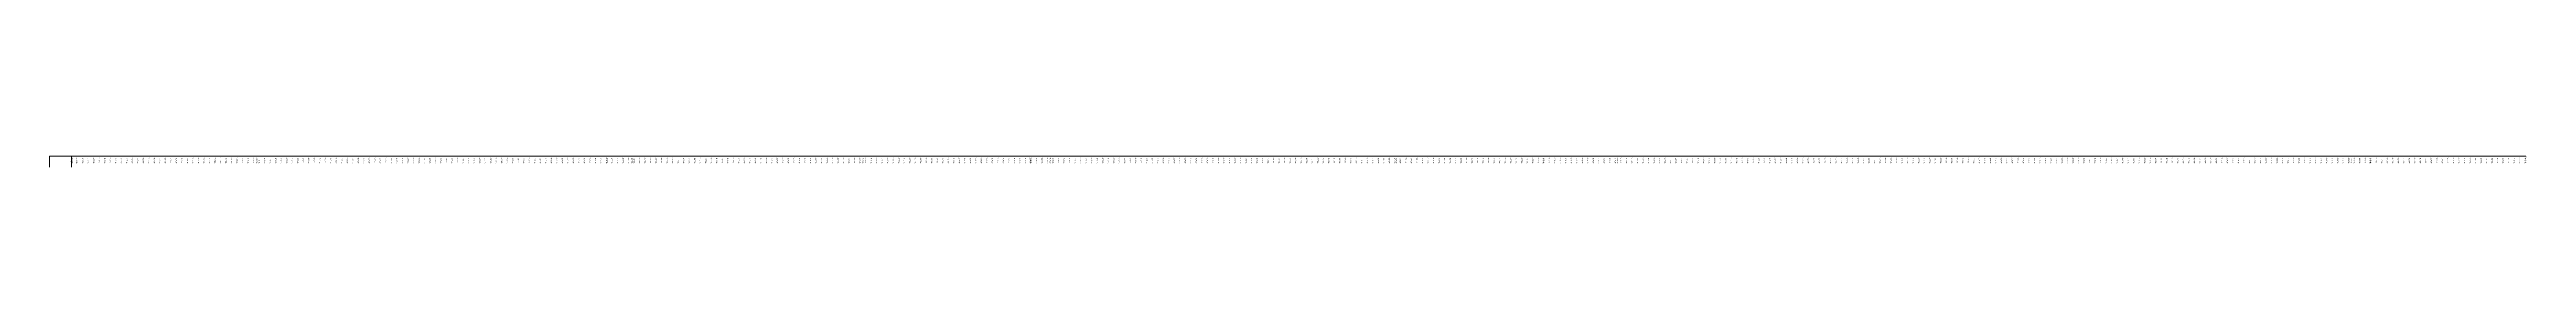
# Model space of a CAD drawing. Header units: metres. Extents: x 478603 to 489313, y 4282657 to 4289463.
# Drawn here: x 483129 to 485375, y 4283876 to 4283886 of the extents above; entities that cross this region are included whole.
import ezdxf

# ---------------------------------------------------------------- set-up
doc = ezdxf.new("R2010")
doc.units = ezdxf.units.M
doc.layers.add('PR_ENK_Z', color=96, linetype='Continuous', lineweight=0)
doc.layers.add('PR_PROFIL', color=153, linetype='Continuous', lineweight=0)
doc.styles.get("Standard").update_dxf_attribs({"font": 'times.ttf'})

msp = doc.modelspace()

# ---------------------------------------------------------------- linework, layer by layer
at = {"layer": 'PR_PROFIL'}
for p, q in [((483128.6, 4283885.7), (485374.3, 4283885.7)), ((483128.6, 4283875.8), (483128.6, 4283885.7)), ((483148.6, 4283875.8), (483148.6, 4283885.7)), ((483148.6, 4283885.2), (483148.6, 4283885.7)), ((483153.1, 4283885.2), (483153.1, 4283885.7)), ((483153.6, 4283885.2), (483153.6, 4283885.7)), ((483158.6, 4283885.2), (483158.6, 4283885.7)), ((483163.6, 4283885.2), (483163.6, 4283885.7)), ((483168.6, 4283885.2), (483168.6, 4283885.7)), ((483173.6, 4283885.2), (483173.6, 4283885.7)), ((483178.6, 4283885.2), (483178.6, 4283885.7)), ((483183.6, 4283885.2), (483183.6, 4283885.7)), ((483188.6, 4283885.2), (483188.6, 4283885.7)), ((483193.6, 4283885.2), (483193.6, 4283885.7)), ((483198.6, 4283885.2), (483198.6, 4283885.7)), ((483203.6, 4283885.2), (483203.6, 4283885.7)), ((483208.6, 4283885.2), (483208.6, 4283885.7)), ((483213.6, 4283885.2), (483213.6, 4283885.7)), ((483218.6, 4283885.2), (483218.6, 4283885.7)), ((483223.6, 4283885.2), (483223.6, 4283885.7)), ((483228.6, 4283885.2), (483228.6, 4283885.7)), ((483233.6, 4283885.2), (483233.6, 4283885.7)), ((483238.6, 4283885.2), (483238.6, 4283885.7)), ((483243.6, 4283885.2), (483243.6, 4283885.7)), ((483248.6, 4283885.2), (483248.6, 4283885.7)), ((483253.6, 4283885.2), (483253.6, 4283885.7)), ((483258.6, 4283885.2), (483258.6, 4283885.7)), ((483263.6, 4283885.2), (483263.6, 4283885.7)), ((483268.6, 4283885.2), (483268.6, 4283885.7)), ((483273.6, 4283885.2), (483273.6, 4283885.7)), ((483278.6, 4283885.2), (483278.6, 4283885.7)), ((483283.6, 4283885.2), (483283.6, 4283885.7)), ((483288.6, 4283885.2), (483288.6, 4283885.7)), ((483293.6, 4283885.2), (483293.6, 4283885.7)), ((483298.6, 4283885.2), (483298.6, 4283885.7)), ((483303.6, 4283885.2), (483303.6, 4283885.7)), ((483308.6, 4283885.2), (483308.6, 4283885.7)), ((483313.6, 4283885.2), (483313.6, 4283885.7)), ((483316.4, 4283885.2), (483316.4, 4283885.7)), ((483318.6, 4283885.2), (483318.6, 4283885.7)), ((483323.6, 4283885.2), (483323.6, 4283885.7)), ((483328.6, 4283885.2), (483328.6, 4283885.7)), ((483333.6, 4283885.2), (483333.6, 4283885.7)), ((483338.6, 4283885.2), (483338.6, 4283885.7)), ((483343.6, 4283885.2), (483343.6, 4283885.7)), ((483348.6, 4283885.2), (483348.6, 4283885.7)), ((483353.6, 4283885.2), (483353.6, 4283885.7)), ((483358.6, 4283885.2), (483358.6, 4283885.7)), ((483363.6, 4283885.2), (483363.6, 4283885.7)), ((483368.6, 4283885.2), (483368.6, 4283885.7)), ((483373.6, 4283885.2), (483373.6, 4283885.7)), ((483378.6, 4283885.2), (483378.6, 4283885.7)), ((483383.6, 4283885.2), (483383.6, 4283885.7)), ((483388.6, 4283885.2), (483388.6, 4283885.7)), ((483393.6, 4283885.2), (483393.6, 4283885.7)), ((483398.6, 4283885.2), (483398.6, 4283885.7)), ((483403.6, 4283885.2), (483403.6, 4283885.7)), ((483408.6, 4283885.2), (483408.6, 4283885.7)), ((483413.6, 4283885.2), (483413.6, 4283885.7)), ((483418.6, 4283885.2), (483418.6, 4283885.7)), ((483423.6, 4283885.2), (483423.6, 4283885.7)), ((483428.6, 4283885.2), (483428.6, 4283885.7)), ((483433.6, 4283885.2), (483433.6, 4283885.7)), ((483438.6, 4283885.2), (483438.6, 4283885.7)), ((483443.6, 4283885.2), (483443.6, 4283885.7)), ((483448.6, 4283885.2), (483448.6, 4283885.7)), ((483453.6, 4283885.2), (483453.6, 4283885.7)), ((483458.6, 4283885.2), (483458.6, 4283885.7)), ((483463.6, 4283885.2), (483463.6, 4283885.7)), ((483468.6, 4283885.2), (483468.6, 4283885.7)), ((483473.6, 4283885.2), (483473.6, 4283885.7)), ((483478.6, 4283885.2), (483478.6, 4283885.7)), ((483483.6, 4283885.2), (483483.6, 4283885.7)), ((483488.6, 4283885.2), (483488.6, 4283885.7)), ((483493.6, 4283885.2), (483493.6, 4283885.7)), ((483498.6, 4283885.2), (483498.6, 4283885.7)), ((483503.6, 4283885.2), (483503.6, 4283885.7)), ((483508.6, 4283885.2), (483508.6, 4283885.7)), ((483513.6, 4283885.2), (483513.6, 4283885.7)), ((483518.6, 4283885.2), (483518.6, 4283885.7)), ((483523.6, 4283885.2), (483523.6, 4283885.7)), ((483528.6, 4283885.2), (483528.6, 4283885.7)), ((483533.6, 4283885.2), (483533.6, 4283885.7)), ((483538.6, 4283885.2), (483538.6, 4283885.7)), ((483543.6, 4283885.2), (483543.6, 4283885.7)), ((483548.6, 4283885.2), (483548.6, 4283885.7)), ((483553.6, 4283885.2), (483553.6, 4283885.7)), ((483558.6, 4283885.2), (483558.6, 4283885.7)), ((483563.6, 4283885.2), (483563.6, 4283885.7)), ((483568.6, 4283885.2), (483568.6, 4283885.7)), ((483573.6, 4283885.2), (483573.6, 4283885.7)), ((483578.6, 4283885.2), (483578.6, 4283885.7)), ((483583.6, 4283885.2), (483583.6, 4283885.7)), ((483588.6, 4283885.2), (483588.6, 4283885.7)), ((483593.6, 4283885.2), (483593.6, 4283885.7)), ((483598.6, 4283885.2), (483598.6, 4283885.7)), ((483603.6, 4283885.2), (483603.6, 4283885.7)), ((483608.6, 4283885.2), (483608.6, 4283885.7)), ((483613.6, 4283885.2), (483613.6, 4283885.7)), ((483618.6, 4283885.2), (483618.6, 4283885.7)), ((483623.6, 4283885.2), (483623.6, 4283885.7)), ((483628.6, 4283885.2), (483628.6, 4283885.7)), ((483633.6, 4283885.2), (483633.6, 4283885.7)), ((483634.1, 4283885.2), (483634.1, 4283885.7)), ((483638.6, 4283885.2), (483638.6, 4283885.7)), ((483643.6, 4283885.2), (483643.6, 4283885.7)), ((483648.6, 4283885.2), (483648.6, 4283885.7)), ((483653.6, 4283885.2), (483653.6, 4283885.7)), ((483656.8, 4283885.2), (483656.8, 4283885.7)), ((483658.6, 4283885.2), (483658.6, 4283885.7)), ((483663.6, 4283885.2), (483663.6, 4283885.7)), ((483668.6, 4283885.2), (483668.6, 4283885.7)), ((483673.6, 4283885.2), (483673.6, 4283885.7)), ((483678.6, 4283885.2), (483678.6, 4283885.7)), ((483683.6, 4283885.2), (483683.6, 4283885.7)), ((483688.6, 4283885.2), (483688.6, 4283885.7)), ((483693.6, 4283885.2), (483693.6, 4283885.7)), ((483698.6, 4283885.2), (483698.6, 4283885.7)), ((483703.6, 4283885.2), (483703.6, 4283885.7)), ((483708.6, 4283885.2), (483708.6, 4283885.7)), ((483713.6, 4283885.2), (483713.6, 4283885.7)), ((483718.6, 4283885.2), (483718.6, 4283885.7)), ((483723.6, 4283885.2), (483723.6, 4283885.7)), ((483728.6, 4283885.2), (483728.6, 4283885.7)), ((483733.6, 4283885.2), (483733.6, 4283885.7)), ((483738.6, 4283885.2), (483738.6, 4283885.7)), ((483743.6, 4283885.2), (483743.6, 4283885.7)), ((483748.6, 4283885.2), (483748.6, 4283885.7)), ((483753.6, 4283885.2), (483753.6, 4283885.7)), ((483758.6, 4283885.2), (483758.6, 4283885.7)), ((483763.6, 4283885.2), (483763.6, 4283885.7)), ((483768.6, 4283885.2), (483768.6, 4283885.7)), ((483773.6, 4283885.2), (483773.6, 4283885.7)), ((483778.6, 4283885.2), (483778.6, 4283885.7)), ((483783.6, 4283885.2), (483783.6, 4283885.7)), ((483788.6, 4283885.2), (483788.6, 4283885.7)), ((483793.6, 4283885.2), (483793.6, 4283885.7)), ((483798.6, 4283885.2), (483798.6, 4283885.7)), ((483803.6, 4283885.2), (483803.6, 4283885.7)), ((483808.6, 4283885.2), (483808.6, 4283885.7)), ((483813.6, 4283885.2), (483813.6, 4283885.7)), ((483818.6, 4283885.2), (483818.6, 4283885.7)), ((483823.6, 4283885.2), (483823.6, 4283885.7)), ((483828.6, 4283885.2), (483828.6, 4283885.7)), ((483833.6, 4283885.2), (483833.6, 4283885.7)), ((483838.6, 4283885.2), (483838.6, 4283885.7)), ((483843.6, 4283885.2), (483843.6, 4283885.7)), ((483848.6, 4283885.2), (483848.6, 4283885.7)), ((483853.6, 4283885.2), (483853.6, 4283885.7)), ((483858.6, 4283885.2), (483858.6, 4283885.7)), ((483863.6, 4283885.2), (483863.6, 4283885.7)), ((483866.3, 4283885.2), (483866.3, 4283885.7)), ((483868.6, 4283885.2), (483868.6, 4283885.7)), ((483873.6, 4283885.2), (483873.6, 4283885.7)), ((483878.6, 4283885.2), (483878.6, 4283885.7)), ((483883.6, 4283885.2), (483883.6, 4283885.7)), ((483888.6, 4283885.2), (483888.6, 4283885.7)), ((483893.6, 4283885.2), (483893.6, 4283885.7)), ((483898.6, 4283885.2), (483898.6, 4283885.7)), ((483903.6, 4283885.2), (483903.6, 4283885.7)), ((483908.6, 4283885.2), (483908.6, 4283885.7)), ((483913.6, 4283885.2), (483913.6, 4283885.7)), ((483918.6, 4283885.2), (483918.6, 4283885.7)), ((483923.6, 4283885.2), (483923.6, 4283885.7)), ((483928.6, 4283885.2), (483928.6, 4283885.7)), ((483933.6, 4283885.2), (483933.6, 4283885.7)), ((483938.6, 4283885.2), (483938.6, 4283885.7)), ((483943.6, 4283885.2), (483943.6, 4283885.7)), ((483948.6, 4283885.2), (483948.6, 4283885.7)), ((483953.6, 4283885.2), (483953.6, 4283885.7)), ((483958.6, 4283885.2), (483958.6, 4283885.7)), ((483963.6, 4283885.2), (483963.6, 4283885.7)), ((483968.6, 4283885.2), (483968.6, 4283885.7)), ((483973.6, 4283885.2), (483973.6, 4283885.7)), ((483978.6, 4283885.2), (483978.6, 4283885.7)), ((483983.6, 4283885.2), (483983.6, 4283885.7)), ((483988.6, 4283885.2), (483988.6, 4283885.7)), ((483993.6, 4283885.2), (483993.6, 4283885.7)), ((483998.6, 4283885.2), (483998.6, 4283885.7)), ((484003.6, 4283885.2), (484003.6, 4283885.7)), ((484008.6, 4283885.2), (484008.6, 4283885.7)), ((484013.6, 4283885.2), (484013.6, 4283885.7)), ((484018, 4283885.2), (484018, 4283885.7)), ((484018.6, 4283885.2), (484018.6, 4283885.7)), ((484023.6, 4283885.2), (484023.6, 4283885.7)), ((484028.6, 4283885.2), (484028.6, 4283885.7)), ((484033.6, 4283885.2), (484033.6, 4283885.7)), ((484036.2, 4283885.2), (484036.2, 4283885.7)), ((484038.6, 4283885.2), (484038.6, 4283885.7)), ((484043.6, 4283885.2), (484043.6, 4283885.7)), ((484048.6, 4283885.2), (484048.6, 4283885.7)), ((484053.6, 4283885.2), (484053.6, 4283885.7)), ((484058.6, 4283885.2), (484058.6, 4283885.7)), ((484063.6, 4283885.2), (484063.6, 4283885.7)), ((484068.6, 4283885.2), (484068.6, 4283885.7)), ((484073.6, 4283885.2), (484073.6, 4283885.7)), ((484078.6, 4283885.2), (484078.6, 4283885.7)), ((484083.6, 4283885.2), (484083.6, 4283885.7)), ((484088.6, 4283885.2), (484088.6, 4283885.7)), ((484093.6, 4283885.2), (484093.6, 4283885.7)), ((484098.6, 4283885.2), (484098.6, 4283885.7)), ((484103.6, 4283885.2), (484103.6, 4283885.7)), ((484108.6, 4283885.2), (484108.6, 4283885.7)), ((484113.6, 4283885.2), (484113.6, 4283885.7)), ((484118.6, 4283885.2), (484118.6, 4283885.7)), ((484123.6, 4283885.2), (484123.6, 4283885.7)), ((484128.6, 4283885.2), (484128.6, 4283885.7)), ((484133.6, 4283885.2), (484133.6, 4283885.7)), ((484138.6, 4283885.2), (484138.6, 4283885.7)), ((484143.6, 4283885.2), (484143.6, 4283885.7)), ((484148.6, 4283885.2), (484148.6, 4283885.7)), ((484153.6, 4283885.2), (484153.6, 4283885.7)), ((484158.6, 4283885.2), (484158.6, 4283885.7)), ((484163.6, 4283885.2), (484163.6, 4283885.7)), ((484168.6, 4283885.2), (484168.6, 4283885.7)), ((484173.6, 4283885.2), (484173.6, 4283885.7)), ((484178.6, 4283885.2), (484178.6, 4283885.7)), ((484183.6, 4283885.2), (484183.6, 4283885.7)), ((484188.6, 4283885.2), (484188.6, 4283885.7)), ((484193.6, 4283885.2), (484193.6, 4283885.7)), ((484198.6, 4283885.2), (484198.6, 4283885.7)), ((484203.6, 4283885.2), (484203.6, 4283885.7)), ((484208.6, 4283885.2), (484208.6, 4283885.7)), ((484213.6, 4283885.2), (484213.6, 4283885.7)), ((484218.6, 4283885.2), (484218.6, 4283885.7)), ((484223.6, 4283885.2), (484223.6, 4283885.7)), ((484228.6, 4283885.2), (484228.6, 4283885.7)), ((484233.6, 4283885.2), (484233.6, 4283885.7)), ((484238.6, 4283885.2), (484238.6, 4283885.7)), ((484243.6, 4283885.2), (484243.6, 4283885.7)), ((484248.6, 4283885.2), (484248.6, 4283885.7)), ((484253.6, 4283885.2), (484253.6, 4283885.7)), ((484258.6, 4283885.2), (484258.6, 4283885.7)), ((484263.6, 4283885.2), (484263.6, 4283885.7)), ((484268.6, 4283885.2), (484268.6, 4283885.7)), ((484273.6, 4283885.2), (484273.6, 4283885.7)), ((484278.6, 4283885.2), (484278.6, 4283885.7)), ((484283.6, 4283885.2), (484283.6, 4283885.7)), ((484288.6, 4283885.2), (484288.6, 4283885.7)), ((484293.6, 4283885.2), (484293.6, 4283885.7)), ((484298.6, 4283885.2), (484298.6, 4283885.7)), ((484303.6, 4283885.2), (484303.6, 4283885.7)), ((484308.6, 4283885.2), (484308.6, 4283885.7)), ((484313.6, 4283885.2), (484313.6, 4283885.7)), ((484318.6, 4283885.2), (484318.6, 4283885.7)), ((484323.6, 4283885.2), (484323.6, 4283885.7)), ((484328.6, 4283885.2), (484328.6, 4283885.7)), ((484333.6, 4283885.2), (484333.6, 4283885.7)), ((484338.6, 4283885.2), (484338.6, 4283885.7)), ((484343.6, 4283885.2), (484343.6, 4283885.7)), ((484348.6, 4283885.2), (484348.6, 4283885.7)), ((484350, 4283885.2), (484350, 4283885.7)), ((484353.6, 4283885.2), (484353.6, 4283885.7)), ((484358.6, 4283885.2), (484358.6, 4283885.7)), ((484363.6, 4283885.2), (484363.6, 4283885.7)), ((484368.6, 4283885.2), (484368.6, 4283885.7)), ((484373.6, 4283885.2), (484373.6, 4283885.7)), ((484378.6, 4283885.2), (484378.6, 4283885.7)), ((484383.6, 4283885.2), (484383.6, 4283885.7)), ((484388.6, 4283885.2), (484388.6, 4283885.7)), ((484393.6, 4283885.2), (484393.6, 4283885.7)), ((484398.6, 4283885.2), (484398.6, 4283885.7)), ((484403.6, 4283885.2), (484403.6, 4283885.7)), ((484408.6, 4283885.2), (484408.6, 4283885.7)), ((484413.6, 4283885.2), (484413.6, 4283885.7)), ((484418.6, 4283885.2), (484418.6, 4283885.7)), ((484423.6, 4283885.2), (484423.6, 4283885.7)), ((484428.6, 4283885.2), (484428.6, 4283885.7)), ((484433.6, 4283885.2), (484433.6, 4283885.7)), ((484438.6, 4283885.2), (484438.6, 4283885.7)), ((484443.6, 4283885.2), (484443.6, 4283885.7)), ((484448.6, 4283885.2), (484448.6, 4283885.7)), ((484453.6, 4283885.2), (484453.6, 4283885.7)), ((484458.6, 4283885.2), (484458.6, 4283885.7)), ((484463.6, 4283885.2), (484463.6, 4283885.7)), ((484468.6, 4283885.2), (484468.6, 4283885.7)), ((484473.6, 4283885.2), (484473.6, 4283885.7)), ((484478.6, 4283885.2), (484478.6, 4283885.7)), ((484483.1, 4283885.2), (484483.1, 4283885.7)), ((484483.6, 4283885.2), (484483.6, 4283885.7)), ((484488.6, 4283885.2), (484488.6, 4283885.7)), ((484493.6, 4283885.2), (484493.6, 4283885.7)), ((484498.6, 4283885.2), (484498.6, 4283885.7)), ((484503.6, 4283885.2), (484503.6, 4283885.7)), ((484508.6, 4283885.2), (484508.6, 4283885.7)), ((484513.6, 4283885.2), (484513.6, 4283885.7)), ((484518.6, 4283885.2), (484518.6, 4283885.7)), ((484523.6, 4283885.2), (484523.6, 4283885.7)), ((484528.6, 4283885.2), (484528.6, 4283885.7)), ((484533.6, 4283885.2), (484533.6, 4283885.7)), ((484538.6, 4283885.2), (484538.6, 4283885.7)), ((484543.6, 4283885.2), (484543.6, 4283885.7)), ((484548.6, 4283885.2), (484548.6, 4283885.7)), ((484550.6, 4283885.2), (484550.6, 4283885.7)), ((484553.6, 4283885.2), (484553.6, 4283885.7)), ((484558.6, 4283885.2), (484558.6, 4283885.7)), ((484563.6, 4283885.2), (484563.6, 4283885.7)), ((484568.6, 4283885.2), (484568.6, 4283885.7)), ((484573.6, 4283885.2), (484573.6, 4283885.7)), ((484578.6, 4283885.2), (484578.6, 4283885.7)), ((484583.6, 4283885.2), (484583.6, 4283885.7)), ((484588.6, 4283885.2), (484588.6, 4283885.7)), ((484593.6, 4283885.2), (484593.6, 4283885.7)), ((484598.6, 4283885.2), (484598.6, 4283885.7)), ((484603.6, 4283885.2), (484603.6, 4283885.7)), ((484608.6, 4283885.2), (484608.6, 4283885.7)), ((484613.6, 4283885.2), (484613.6, 4283885.7)), ((484618.6, 4283885.2), (484618.6, 4283885.7)), ((484623.6, 4283885.2), (484623.6, 4283885.7)), ((484628.6, 4283885.2), (484628.6, 4283885.7)), ((484633.6, 4283885.2), (484633.6, 4283885.7)), ((484638.6, 4283885.2), (484638.6, 4283885.7)), ((484643.6, 4283885.2), (484643.6, 4283885.7)), ((484648.6, 4283885.2), (484648.6, 4283885.7)), ((484653.6, 4283885.2), (484653.6, 4283885.7)), ((484658.6, 4283885.2), (484658.6, 4283885.7)), ((484663.6, 4283885.2), (484663.6, 4283885.7)), ((484668.6, 4283885.2), (484668.6, 4283885.7)), ((484673.6, 4283885.2), (484673.6, 4283885.7)), ((484678.6, 4283885.2), (484678.6, 4283885.7)), ((484683.6, 4283885.2), (484683.6, 4283885.7)), ((484688.6, 4283885.2), (484688.6, 4283885.7)), ((484693.6, 4283885.2), (484693.6, 4283885.7)), ((484698.6, 4283885.2), (484698.6, 4283885.7)), ((484703.6, 4283885.2), (484703.6, 4283885.7)), ((484708.6, 4283885.2), (484708.6, 4283885.7)), ((484713.6, 4283885.2), (484713.6, 4283885.7)), ((484718.6, 4283885.2), (484718.6, 4283885.7)), ((484723.6, 4283885.2), (484723.6, 4283885.7)), ((484728.6, 4283885.2), (484728.6, 4283885.7)), ((484733.6, 4283885.2), (484733.6, 4283885.7)), ((484738.6, 4283885.2), (484738.6, 4283885.7)), ((484743.6, 4283885.2), (484743.6, 4283885.7)), ((484748.6, 4283885.2), (484748.6, 4283885.7)), ((484753.6, 4283885.2), (484753.6, 4283885.7)), ((484758.6, 4283885.2), (484758.6, 4283885.7)), ((484763.6, 4283885.2), (484763.6, 4283885.7)), ((484768.6, 4283885.2), (484768.6, 4283885.7)), ((484773.6, 4283885.2), (484773.6, 4283885.7)), ((484778.6, 4283885.2), (484778.6, 4283885.7)), ((484783.6, 4283885.2), (484783.6, 4283885.7)), ((484788.6, 4283885.2), (484788.6, 4283885.7)), ((484793.6, 4283885.2), (484793.6, 4283885.7)), ((484798.6, 4283885.2), (484798.6, 4283885.7)), ((484803.6, 4283885.2), (484803.6, 4283885.7)), ((484808.6, 4283885.2), (484808.6, 4283885.7)), ((484813.6, 4283885.2), (484813.6, 4283885.7)), ((484818.6, 4283885.2), (484818.6, 4283885.7)), ((484823.6, 4283885.2), (484823.6, 4283885.7)), ((484828.6, 4283885.2), (484828.6, 4283885.7)), ((484833.6, 4283885.2), (484833.6, 4283885.7)), ((484838.6, 4283885.2), (484838.6, 4283885.7)), ((484843.6, 4283885.2), (484843.6, 4283885.7)), ((484848.6, 4283885.2), (484848.6, 4283885.7)), ((484853.6, 4283885.2), (484853.6, 4283885.7)), ((484858.6, 4283885.2), (484858.6, 4283885.7)), ((484863.6, 4283885.2), (484863.6, 4283885.7)), ((484868.6, 4283885.2), (484868.6, 4283885.7)), ((484873.6, 4283885.2), (484873.6, 4283885.7)), ((484878.6, 4283885.2), (484878.6, 4283885.7)), ((484883.6, 4283885.2), (484883.6, 4283885.7)), ((484888.6, 4283885.2), (484888.6, 4283885.7)), ((484893.6, 4283885.2), (484893.6, 4283885.7)), ((484898.6, 4283885.2), (484898.6, 4283885.7)), ((484903.6, 4283885.2), (484903.6, 4283885.7)), ((484908.6, 4283885.2), (484908.6, 4283885.7)), ((484913.6, 4283885.2), (484913.6, 4283885.7)), ((484918.6, 4283885.2), (484918.6, 4283885.7)), ((484923.6, 4283885.2), (484923.6, 4283885.7)), ((484928.6, 4283885.2), (484928.6, 4283885.7)), ((484933.6, 4283885.2), (484933.6, 4283885.7)), ((484938.6, 4283885.2), (484938.6, 4283885.7)), ((484943.6, 4283885.2), (484943.6, 4283885.7)), ((484948.6, 4283885.2), (484948.6, 4283885.7)), ((484953.6, 4283885.2), (484953.6, 4283885.7)), ((484958.6, 4283885.2), (484958.6, 4283885.7)), ((484963.6, 4283885.2), (484963.6, 4283885.7)), ((484968.6, 4283885.2), (484968.6, 4283885.7)), ((484973.6, 4283885.2), (484973.6, 4283885.7)), ((484978.6, 4283885.2), (484978.6, 4283885.7)), ((484983.6, 4283885.2), (484983.6, 4283885.7)), ((484988.6, 4283885.2), (484988.6, 4283885.7)), ((484993.6, 4283885.2), (484993.6, 4283885.7)), ((484998.6, 4283885.2), (484998.6, 4283885.7)), ((485003.6, 4283885.2), (485003.6, 4283885.7)), ((485008.6, 4283885.2), (485008.6, 4283885.7)), ((485013.6, 4283885.2), (485013.6, 4283885.7)), ((485018.6, 4283885.2), (485018.6, 4283885.7)), ((485023.6, 4283885.2), (485023.6, 4283885.7)), ((485028.6, 4283885.2), (485028.6, 4283885.7)), ((485033.6, 4283885.2), (485033.6, 4283885.7)), ((485038.6, 4283885.2), (485038.6, 4283885.7)), ((485043.6, 4283885.2), (485043.6, 4283885.7)), ((485048.6, 4283885.2), (485048.6, 4283885.7)), ((485053.6, 4283885.2), (485053.6, 4283885.7)), ((485058.6, 4283885.2), (485058.6, 4283885.7)), ((485063.6, 4283885.2), (485063.6, 4283885.7)), ((485068.6, 4283885.2), (485068.6, 4283885.7)), ((485073.6, 4283885.2), (485073.6, 4283885.7)), ((485078.6, 4283885.2), (485078.6, 4283885.7)), ((485083.6, 4283885.2), (485083.6, 4283885.7)), ((485088.6, 4283885.2), (485088.6, 4283885.7)), ((485093.6, 4283885.2), (485093.6, 4283885.7)), ((485098.6, 4283885.2), (485098.6, 4283885.7)), ((485103.6, 4283885.2), (485103.6, 4283885.7)), ((485108.6, 4283885.2), (485108.6, 4283885.7)), ((485113.6, 4283885.2), (485113.6, 4283885.7)), ((485118.6, 4283885.2), (485118.6, 4283885.7)), ((485123.6, 4283885.2), (485123.6, 4283885.7)), ((485128.6, 4283885.2), (485128.6, 4283885.7)), ((485133.6, 4283885.2), (485133.6, 4283885.7)), ((485138.6, 4283885.2), (485138.6, 4283885.7)), ((485143.6, 4283885.2), (485143.6, 4283885.7)), ((485148.6, 4283885.2), (485148.6, 4283885.7)), ((485153.6, 4283885.2), (485153.6, 4283885.7)), ((485158.6, 4283885.2), (485158.6, 4283885.7)), ((485163.6, 4283885.2), (485163.6, 4283885.7)), ((485168.6, 4283885.2), (485168.6, 4283885.7)), ((485173.6, 4283885.2), (485173.6, 4283885.7)), ((485178.6, 4283885.2), (485178.6, 4283885.7)), ((485183.6, 4283885.2), (485183.6, 4283885.7)), ((485188.6, 4283885.2), (485188.6, 4283885.7)), ((485193.6, 4283885.2), (485193.6, 4283885.7)), ((485198.6, 4283885.2), (485198.6, 4283885.7)), ((485203.6, 4283885.2), (485203.6, 4283885.7)), ((485208.6, 4283885.2), (485208.6, 4283885.7)), ((485213.6, 4283885.2), (485213.6, 4283885.7)), ((485215.9, 4283885.2), (485215.9, 4283885.7)), ((485218.6, 4283885.2), (485218.6, 4283885.7)), ((485223.6, 4283885.2), (485223.6, 4283885.7)), ((485228.6, 4283885.2), (485228.6, 4283885.7)), ((485232.9, 4283885.2), (485232.9, 4283885.7)), ((485233.6, 4283885.2), (485233.6, 4283885.7)), ((485238.6, 4283885.2), (485238.6, 4283885.7)), ((485243.6, 4283885.2), (485243.6, 4283885.7)), ((485248.6, 4283885.2), (485248.6, 4283885.7)), ((485253.6, 4283885.2), (485253.6, 4283885.7)), ((485258.6, 4283885.2), (485258.6, 4283885.7)), ((485263.6, 4283885.2), (485263.6, 4283885.7)), ((485268.6, 4283885.2), (485268.6, 4283885.7)), ((485273.6, 4283885.2), (485273.6, 4283885.7)), ((485278.6, 4283885.2), (485278.6, 4283885.7)), ((485283.6, 4283885.2), (485283.6, 4283885.7)), ((485288.6, 4283885.2), (485288.6, 4283885.7)), ((485293.6, 4283885.2), (485293.6, 4283885.7)), ((485298.6, 4283885.2), (485298.6, 4283885.7)), ((485303.6, 4283885.2), (485303.6, 4283885.7)), ((485308.6, 4283885.2), (485308.6, 4283885.7)), ((485313.6, 4283885.2), (485313.6, 4283885.7)), ((485318.6, 4283885.2), (485318.6, 4283885.7)), ((485323.6, 4283885.2), (485323.6, 4283885.7)), ((485328.6, 4283885.2), (485328.6, 4283885.7)), ((485333.6, 4283885.2), (485333.6, 4283885.7)), ((485338.6, 4283885.2), (485338.6, 4283885.7)), ((485343.6, 4283885.2), (485343.6, 4283885.7)), ((485348.6, 4283885.2), (485348.6, 4283885.7)), ((485353.6, 4283885.2), (485353.6, 4283885.7)), ((485358.6, 4283885.2), (485358.6, 4283885.7)), ((485363.6, 4283885.2), (485363.6, 4283885.7)), ((485368.6, 4283885.2), (485368.6, 4283885.7)), ((485373.6, 4283885.2), (485373.6, 4283885.7)), ((485374.3, 4283885.2), (485374.3, 4283885.7))]:
    msp.add_line(p, q, dxfattribs=at)

# ---------------------------------------------------------------- texts
at = {"layer": 'PR_ENK_Z'}
for s, p in [('985.728', (483149.7, 4283879.2)), ('985.768', (483153.6, 4283879.2)), ('985.774', (483154.1, 4283879.2)), ('985.844', (483159.1, 4283879.2)), ('985.914', (483164.1, 4283879.2)), ('985.977', (483169.1, 4283879.2)), ('986.010', (483174.1, 4283879.2)), ('985.942', (483179.1, 4283879.2)), ('985.914', (483184.1, 4283879.2)), ('985.799', (483189.1, 4283879.2)), ('985.597', (483194.1, 4283879.2)), ('985.373', (483199.1, 4283879.2)), ('985.166', (483204.1, 4283879.2)), ('984.985', (483209.1, 4283879.2)), ('984.796', (483214.1, 4283879.2)), ('984.608', (483219.1, 4283879.2)), ('984.480', (483224.1, 4283879.2)), ('984.314', (483229.1, 4283879.2)), ('984.145', (483234.1, 4283879.2)), ('983.922', (483239.1, 4283879.2)), ('983.638', (483244.1, 4283879.2)), ('983.391', (483249.1, 4283879.2)), ('983.203', (483254.1, 4283879.2)), ('982.995', (483259.1, 4283879.2)), ('982.759', (483264.1, 4283879.2)), ('982.516', (483269.1, 4283879.2)), ('982.248', (483274.1, 4283879.2)), ('981.963', (483279.1, 4283879.2)), ('981.678', (483284.1, 4283879.2)), ('981.402', (483289.1, 4283879.2)), ('981.150', (483294.1, 4283879.2)), ('980.905', (483299.1, 4283879.2)), ('980.697', (483304.1, 4283879.2)), ('980.488', (483309.1, 4283879.2)), ('980.269', (483314.1, 4283879.2)), ('980.117', (483316.9, 4283879.2)), ('980.018', (483319.1, 4283879.2)), ('979.791', (483324.1, 4283879.2)), ('979.562', (483329.1, 4283879.2)), ('979.321', (483334.1, 4283879.2)), ('979.098', (483339.1, 4283879.2)), ('978.978', (483344.1, 4283879.2)), ('978.773', (483349.1, 4283879.2)), ('978.559', (483354.1, 4283879.2)), ('978.344', (483359.1, 4283879.2)), ('978.146', (483364.1, 4283879.2)), ('977.949', (483369.1, 4283879.2)), ('977.752', (483374.1, 4283879.2)), ('977.560', (483379.1, 4283879.2)), ('977.290', (483384.1, 4283879.2)), ('977.020', (483389.1, 4283879.2)), ('976.763', (483394.1, 4283879.2)), ('976.463', (483399.1, 4283879.2)), ('976.155', (483404.1, 4283879.2)), ('975.886', (483409.1, 4283879.2)), ('975.695', (483414.1, 4283879.2)), ('975.575', (483419.1, 4283879.2)), ('975.476', (483424.1, 4283879.2)), ('975.365', (483429.1, 4283879.2)), ('975.253', (483434.1, 4283879.2)), ('975.138', (483439.1, 4283879.2)), ('974.981', (483444.1, 4283879.2)), ('974.833', (483449.1, 4283879.2)), ('974.699', (483454.1, 4283879.2)), ('974.569', (483459.1, 4283879.2)), ('974.394', (483464.1, 4283879.2)), ('974.125', (483469.1, 4283879.2)), ('973.971', (483474.1, 4283879.2)), ('973.816', (483479.1, 4283879.2)), ('973.628', (483484.1, 4283879.2)), ('973.422', (483489.1, 4283879.2)), ('973.290', (483494.1, 4283879.2)), ('973.223', (483499.1, 4283879.2)), ('973.168', (483504.1, 4283879.2)), ('973.071', (483509.1, 4283879.2)), ('972.938', (483514.1, 4283879.2)), ('972.677', (483519.1, 4283879.2)), ('972.424', (483524.1, 4283879.2)), ('972.173', (483529.1, 4283879.2)), ('971.848', (483534.1, 4283879.2)), ('971.408', (483539.1, 4283879.2)), ('970.968', (483544.1, 4283879.2)), ('970.528', (483549.1, 4283879.2)), ('970.142', (483554.1, 4283879.2)), ('969.725', (483559.1, 4283879.2)), ('969.218', (483564.1, 4283879.2)), ('968.705', (483569.1, 4283879.2)), ('968.182', (483574.1, 4283879.2)), ('967.588', (483579.1, 4283879.2)), ('967.020', (483584.1, 4283879.2)), ('966.459', (483589.1, 4283879.2)), ('965.961', (483594.1, 4283879.2)), ('965.460', (483599.1, 4283879.2)), ('964.960', (483604.1, 4283879.2)), ('964.502', (483609.1, 4283879.2)), ('964.061', (483614.1, 4283879.2)), ('963.654', (483619.1, 4283879.2)), ('963.281', (483624.1, 4283879.2)), ('962.927', (483629.1, 4283879.2)), ('962.666', (483634.1, 4283879.2)), ('962.640', (483634.6, 4283879.2)), ('962.431', (483639.1, 4283879.2)), ('962.258', (483644.1, 4283879.2)), ('962.040', (483649.1, 4283879.2)), ('962.146', (483654.1, 4283879.2)), ('962.149', (483657.3, 4283879.2)), ('962.104', (483659.1, 4283879.2)), ('961.858', (483664.1, 4283879.2)), ('961.537', (483669.1, 4283879.2)), ('961.414', (483674.1, 4283879.2)), ('961.227', (483679.1, 4283879.2)), ('961.448', (483684.1, 4283879.2)), ('961.399', (483689.1, 4283879.2)), ('961.418', (483694.1, 4283879.2)), ('961.515', (483699.1, 4283879.2)), ('961.621', (483704.1, 4283879.2)), ('961.907', (483709.1, 4283879.2)), ('962.181', (483714.1, 4283879.2)), ('962.276', (483719.1, 4283879.2)), ('962.214', (483724.1, 4283879.2)), ('962.623', (483729.1, 4283879.2)), ('963.441', (483734.1, 4283879.2)), ('963.452', (483739.1, 4283879.2)), ('963.841', (483744.1, 4283879.2)), ('964.074', (483749.1, 4283879.2)), ('964.300', (483754.1, 4283879.2)), ('964.388', (483759.1, 4283879.2)), ('964.385', (483764.1, 4283879.2)), ('964.322', (483769.1, 4283879.2)), ('964.451', (483774.1, 4283879.2)), ('964.810', (483779.1, 4283879.2)), ('965.305', (483784.1, 4283879.2)), ('965.687', (483789.1, 4283879.2)), ('965.839', (483794.1, 4283879.2)), ('965.861', (483799.1, 4283879.2)), ('965.786', (483804.1, 4283879.2)), ('965.621', (483809.1, 4283879.2)), ('965.391', (483814.1, 4283879.2)), ('965.090', (483819.1, 4283879.2)), ('964.780', (483824.1, 4283879.2)), ('964.494', (483829.1, 4283879.2)), ('964.616', (483834.1, 4283879.2)), ('964.639', (483839.1, 4283879.2)), ('964.530', (483844.1, 4283879.2)), ('964.406', (483849.1, 4283879.2)), ('964.303', (483854.1, 4283879.2)), ('964.193', (483859.1, 4283879.2)), ('964.077', (483864.1, 4283879.2)), ('964.012', (483866.8, 4283879.2)), ('963.956', (483869.1, 4283879.2)), ('963.832', (483874.1, 4283879.2)), ('963.676', (483879.1, 4283879.2)), ('963.472', (483884.1, 4283879.2)), ('963.289', (483889.1, 4283879.2)), ('963.110', (483894.1, 4283879.2)), ('962.923', (483899.1, 4283879.2)), ('962.751', (483904.1, 4283879.2)), ('962.578', (483909.1, 4283879.2)), ('962.406', (483914.1, 4283879.2)), ('962.156', (483919.1, 4283879.2)), ('961.928', (483924.1, 4283879.2)), ('961.700', (483929.1, 4283879.2)), ('961.427', (483934.1, 4283879.2)), ('961.297', (483939.1, 4283879.2)), ('961.163', (483944.1, 4283879.2)), ('961.051', (483949.1, 4283879.2)), ('960.937', (483954.1, 4283879.2)), ('960.781', (483959.1, 4283879.2)), ('960.529', (483964.1, 4283879.2)), ('960.388', (483969.1, 4283879.2)), ('960.218', (483974.1, 4283879.2)), ('960.063', (483979.1, 4283879.2)), ('959.943', (483984.1, 4283879.2)), ('959.778', (483989.1, 4283879.2)), ('959.683', (483994.1, 4283879.2)), ('959.567', (483999.1, 4283879.2)), ('959.441', (484004.1, 4283879.2)), ('959.351', (484009.1, 4283879.2)), ('959.201', (484014.1, 4283879.2)), ('959.097', (484018.5, 4283879.2)), ('959.084', (484019.1, 4283879.2)), ('958.961', (484024.1, 4283879.2)), ('958.756', (484029.1, 4283879.2)), ('958.549', (484034.1, 4283879.2)), ('958.436', (484036.7, 4283879.2)), ('958.069', (484039.1, 4283879.2)), ('958.311', (484044.1, 4283879.2)), ('957.991', (484049.1, 4283879.2)), ('958.031', (484054.1, 4283879.2)), ('957.995', (484059.1, 4283879.2)), ('957.903', (484064.1, 4283879.2)), ('957.960', (484069.1, 4283879.2)), ('958.057', (484074.1, 4283879.2)), ('957.991', (484079.1, 4283879.2)), ('957.920', (484084.1, 4283879.2)), ('957.843', (484089.1, 4283879.2)), ('957.858', (484094.1, 4283879.2)), ('957.836', (484099.1, 4283879.2)), ('957.710', (484104.1, 4283879.2)), ('958.047', (484109.1, 4283879.2)), ('958.437', (484114.1, 4283879.2)), ('958.791', (484119.1, 4283879.2)), ('958.960', (484124.1, 4283879.2)), ('959.131', (484129.1, 4283879.2)), ('959.223', (484134.1, 4283879.2)), ('959.370', (484139.1, 4283879.2)), ('959.505', (484144.1, 4283879.2)), ('959.577', (484149.1, 4283879.2)), ('959.630', (484154.1, 4283879.2)), ('959.675', (484159.1, 4283879.2)), ('959.794', (484164.1, 4283879.2)), ('959.938', (484169.1, 4283879.2)), ('960.058', (484174.1, 4283879.2)), ('960.096', (484179.1, 4283879.2)), ('960.091', (484184.1, 4283879.2)), ('960.186', (484189.1, 4283879.2)), ('960.277', (484194.1, 4283879.2)), ('960.332', (484199.1, 4283879.2)), ('960.399', (484204.1, 4283879.2)), ('960.530', (484209.1, 4283879.2)), ('960.654', (484214.1, 4283879.2)), ('960.794', (484219.1, 4283879.2)), ('960.861', (484224.1, 4283879.2)), ('960.895', (484229.1, 4283879.2)), ('961.014', (484234.1, 4283879.2)), ('961.120', (484239.1, 4283879.2)), ('961.159', (484244.1, 4283879.2)), ('961.226', (484249.1, 4283879.2)), ('961.292', (484254.1, 4283879.2)), ('961.344', (484259.1, 4283879.2)), ('961.379', (484264.1, 4283879.2)), ('961.431', (484269.1, 4283879.2)), ('961.477', (484274.1, 4283879.2)), ('961.513', (484279.1, 4283879.2)), ('961.563', (484284.1, 4283879.2)), ('961.631', (484289.1, 4283879.2)), ('961.701', (484294.1, 4283879.2)), ('961.780', (484299.1, 4283879.2)), ('961.843', (484304.1, 4283879.2)), ('961.890', (484309.1, 4283879.2)), ('961.978', (484314.1, 4283879.2)), ('962.018', (484319.1, 4283879.2)), ('962.023', (484324.1, 4283879.2)), ('962.028', (484329.1, 4283879.2)), ('962.082', (484334.1, 4283879.2)), ('962.161', (484339.1, 4283879.2)), ('962.196', (484344.1, 4283879.2)), ('962.221', (484349.1, 4283879.2)), ('962.235', (484350.5, 4283879.2)), ('962.219', (484354.1, 4283879.2)), ('962.194', (484359.1, 4283879.2)), ('962.163', (484364.1, 4283879.2)), ('962.148', (484369.1, 4283879.2)), ('962.097', (484374.1, 4283879.2)), ('962.077', (484379.1, 4283879.2)), ('962.080', (484384.1, 4283879.2)), ('962.092', (484389.1, 4283879.2)), ('962.101', (484394.1, 4283879.2)), ('962.142', (484399.1, 4283879.2)), ('962.222', (484404.1, 4283879.2)), ('962.351', (484409.1, 4283879.2)), ('962.146', (484414.1, 4283879.2)), ('961.991', (484419.1, 4283879.2)), ('961.931', (484424.1, 4283879.2)), ('961.943', (484429.1, 4283879.2)), ('961.940', (484434.1, 4283879.2)), ('961.954', (484439.1, 4283879.2)), ('961.922', (484444.1, 4283879.2)), ('961.750', (484449.1, 4283879.2)), ('961.554', (484454.1, 4283879.2)), ('961.411', (484459.1, 4283879.2)), ('961.316', (484464.1, 4283879.2)), ('961.157', (484469.1, 4283879.2)), ('960.908', (484474.1, 4283879.2)), ('960.654', (484479.1, 4283879.2)), ('960.533', (484483.6, 4283879.2)), ('960.524', (484484.1, 4283879.2)), ('960.298', (484489.1, 4283879.2)), ('959.806', (484494.1, 4283879.2)), ('959.950', (484499.1, 4283879.2)), ('960.071', (484504.1, 4283879.2)), ('960.235', (484509.1, 4283879.2)), ('960.287', (484514.1, 4283879.2)), ('960.210', (484519.1, 4283879.2)), ('960.090', (484524.1, 4283879.2)), ('959.949', (484529.1, 4283879.2)), ('959.614', (484534.1, 4283879.2)), ('958.710', (484539.1, 4283879.2)), ('960.041', (484544.1, 4283879.2)), ('960.485', (484549.1, 4283879.2)), ('960.666', (484551.1, 4283879.2)), ('960.936', (484554.1, 4283879.2)), ('961.387', (484559.1, 4283879.2)), ('961.776', (484564.1, 4283879.2)), ('962.147', (484569.1, 4283879.2)), ('962.465', (484574.1, 4283879.2)), ('962.791', (484579.1, 4283879.2)), ('963.064', (484584.1, 4283879.2)), ('963.304', (484589.1, 4283879.2)), ('963.475', (484594.1, 4283879.2)), ('963.615', (484599.1, 4283879.2)), ('963.779', (484604.1, 4283879.2)), ('963.957', (484609.1, 4283879.2)), ('964.114', (484614.1, 4283879.2)), ('964.222', (484619.1, 4283879.2)), ('964.331', (484624.1, 4283879.2)), ('964.468', (484629.1, 4283879.2)), ('964.611', (484634.1, 4283879.2)), ('964.680', (484639.1, 4283879.2)), ('964.692', (484644.1, 4283879.2)), ('964.724', (484649.1, 4283879.2)), ('964.776', (484654.1, 4283879.2)), ('964.843', (484659.1, 4283879.2)), ('964.930', (484664.1, 4283879.2)), ('965.054', (484669.1, 4283879.2)), ('965.175', (484674.1, 4283879.2)), ('965.229', (484679.1, 4283879.2)), ('965.251', (484684.1, 4283879.2)), ('965.240', (484689.1, 4283879.2)), ('965.167', (484694.1, 4283879.2)), ('965.110', (484699.1, 4283879.2)), ('964.942', (484704.1, 4283879.2)), ('965.061', (484709.1, 4283879.2)), ('964.910', (484714.1, 4283879.2)), ('964.816', (484719.1, 4283879.2)), ('964.796', (484724.1, 4283879.2)), ('964.651', (484729.1, 4283879.2)), ('964.579', (484734.1, 4283879.2)), ('964.503', (484739.1, 4283879.2)), ('964.464', (484744.1, 4283879.2)), ('964.503', (484749.1, 4283879.2)), ('964.427', (484754.1, 4283879.2)), ('964.338', (484759.1, 4283879.2)), ('964.247', (484764.1, 4283879.2)), ('964.026', (484769.1, 4283879.2)), ('963.865', (484774.1, 4283879.2)), ('963.769', (484779.1, 4283879.2)), ('963.575', (484784.1, 4283879.2)), ('963.405', (484789.1, 4283879.2)), ('963.344', (484794.1, 4283879.2)), ('963.256', (484799.1, 4283879.2)), ('963.133', (484804.1, 4283879.2)), ('962.984', (484809.1, 4283879.2)), ('962.774', (484814.1, 4283879.2)), ('962.533', (484819.1, 4283879.2)), ('962.399', (484824.1, 4283879.2)), ('962.537', (484829.1, 4283879.2)), ('962.377', (484834.1, 4283879.2)), ('962.192', (484839.1, 4283879.2)), ('962.073', (484844.1, 4283879.2)), ('961.948', (484849.1, 4283879.2)), ('961.820', (484854.1, 4283879.2)), ('961.746', (484859.1, 4283879.2)), ('961.643', (484864.1, 4283879.2)), ('961.453', (484869.1, 4283879.2)), ('961.408', (484874.1, 4283879.2)), ('960.905', (484879.1, 4283879.2)), ('960.771', (484884.1, 4283879.2)), ('960.642', (484889.1, 4283879.2)), ('960.607', (484894.1, 4283879.2)), ('960.573', (484899.1, 4283879.2)), ('960.474', (484904.1, 4283879.2)), ('960.397', (484909.1, 4283879.2)), ('960.493', (484914.1, 4283879.2)), ('960.401', (484919.1, 4283879.2)), ('960.302', (484924.1, 4283879.2)), ('960.192', (484929.1, 4283879.2)), ('960.075', (484934.1, 4283879.2)), ('959.954', (484939.1, 4283879.2)), ('959.842', (484944.1, 4283879.2)), ('959.728', (484949.1, 4283879.2)), ('959.595', (484954.1, 4283879.2)), ('959.430', (484959.1, 4283879.2)), ('959.247', (484964.1, 4283879.2)), ('959.056', (484969.1, 4283879.2)), ('958.872', (484974.1, 4283879.2)), ('958.817', (484979.1, 4283879.2)), ('958.941', (484984.1, 4283879.2)), ('959.095', (484989.1, 4283879.2)), ('959.267', (484994.1, 4283879.2)), ('959.657', (484999.1, 4283879.2)), ('959.977', (485004.1, 4283879.2)), ('960.170', (485009.1, 4283879.2)), ('960.325', (485014.1, 4283879.2)), ('960.459', (485019.1, 4283879.2)), ('960.656', (485024.1, 4283879.2)), ('960.825', (485029.1, 4283879.2)), ('960.958', (485034.1, 4283879.2)), ('961.070', (485039.1, 4283879.2)), ('961.171', (485044.1, 4283879.2)), ('961.242', (485049.1, 4283879.2)), ('961.233', (485054.1, 4283879.2)), ('961.297', (485059.1, 4283879.2)), ('961.519', (485064.1, 4283879.2)), ('961.533', (485069.1, 4283879.2)), ('961.526', (485074.1, 4283879.2)), ('961.468', (485079.1, 4283879.2)), ('961.400', (485084.1, 4283879.2)), ('961.229', (485089.1, 4283879.2)), ('961.002', (485094.1, 4283879.2)), ('960.793', (485099.1, 4283879.2)), ('960.807', (485104.1, 4283879.2)), ('960.802', (485109.1, 4283879.2)), ('960.903', (485114.1, 4283879.2)), ('960.963', (485119.1, 4283879.2)), ('961.017', (485124.1, 4283879.2)), ('961.067', (485129.1, 4283879.2)), ('961.005', (485134.1, 4283879.2)), ('960.797', (485139.1, 4283879.2)), ('960.659', (485144.1, 4283879.2)), ('960.653', (485149.1, 4283879.2)), ('960.542', (485154.1, 4283879.2)), ('960.414', (485159.1, 4283879.2)), ('960.256', (485164.1, 4283879.2)), ('960.230', (485169.1, 4283879.2)), ('960.253', (485174.1, 4283879.2)), ('960.311', (485179.1, 4283879.2)), ('960.363', (485184.1, 4283879.2)), ('960.397', (485189.1, 4283879.2)), ('960.475', (485194.1, 4283879.2)), ('960.554', (485199.1, 4283879.2)), ('960.685', (485204.1, 4283879.2)), ('960.737', (485209.1, 4283879.2)), ('960.620', (485214.1, 4283879.2)), ('960.652', (485216.4, 4283879.2)), ('960.698', (485219.1, 4283879.2)), ('960.771', (485224.1, 4283879.2)), ('960.826', (485229.1, 4283879.2)), ('960.922', (485233.4, 4283879.2)), ('960.939', (485234.1, 4283879.2)), ('961.074', (485239.1, 4283879.2)), ('961.215', (485244.1, 4283879.2)), ('961.349', (485249.1, 4283879.2)), ('961.489', (485254.1, 4283879.2)), ('961.574', (485259.1, 4283879.2)), ('961.674', (485264.1, 4283879.2)), ('961.749', (485269.1, 4283879.2)), ('961.799', (485274.1, 4283879.2)), ('961.842', (485279.1, 4283879.2)), ('961.962', (485284.1, 4283879.2)), ('962.077', (485289.1, 4283879.2)), ('962.048', (485294.1, 4283879.2)), ('962.118', (485299.1, 4283879.2)), ('962.286', (485304.1, 4283879.2)), ('962.329', (485309.1, 4283879.2)), ('962.357', (485314.1, 4283879.2)), ('962.371', (485319.1, 4283879.2)), ('962.315', (485324.1, 4283879.2)), ('962.161', (485329.1, 4283879.2)), ('962.051', (485334.1, 4283879.2)), ('962.155', (485339.1, 4283879.2)), ('962.122', (485344.1, 4283879.2)), ('962.221', (485349.1, 4283879.2)), ('962.371', (485354.1, 4283879.2)), ('962.531', (485359.1, 4283879.2)), ('962.612', (485364.1, 4283879.2)), ('962.703', (485369.1, 4283879.2)), ('962.836', (485374.1, 4283879.2)), ('962.856', (485374.8, 4283879.2))]:
    msp.add_text(s, height=1, rotation=90, dxfattribs=at).set_placement(p)
msp.add_text('Z', height=1, dxfattribs=at).set_placement((483147.2, 4283880.3))

doc.saveas('drawing.dxf')
